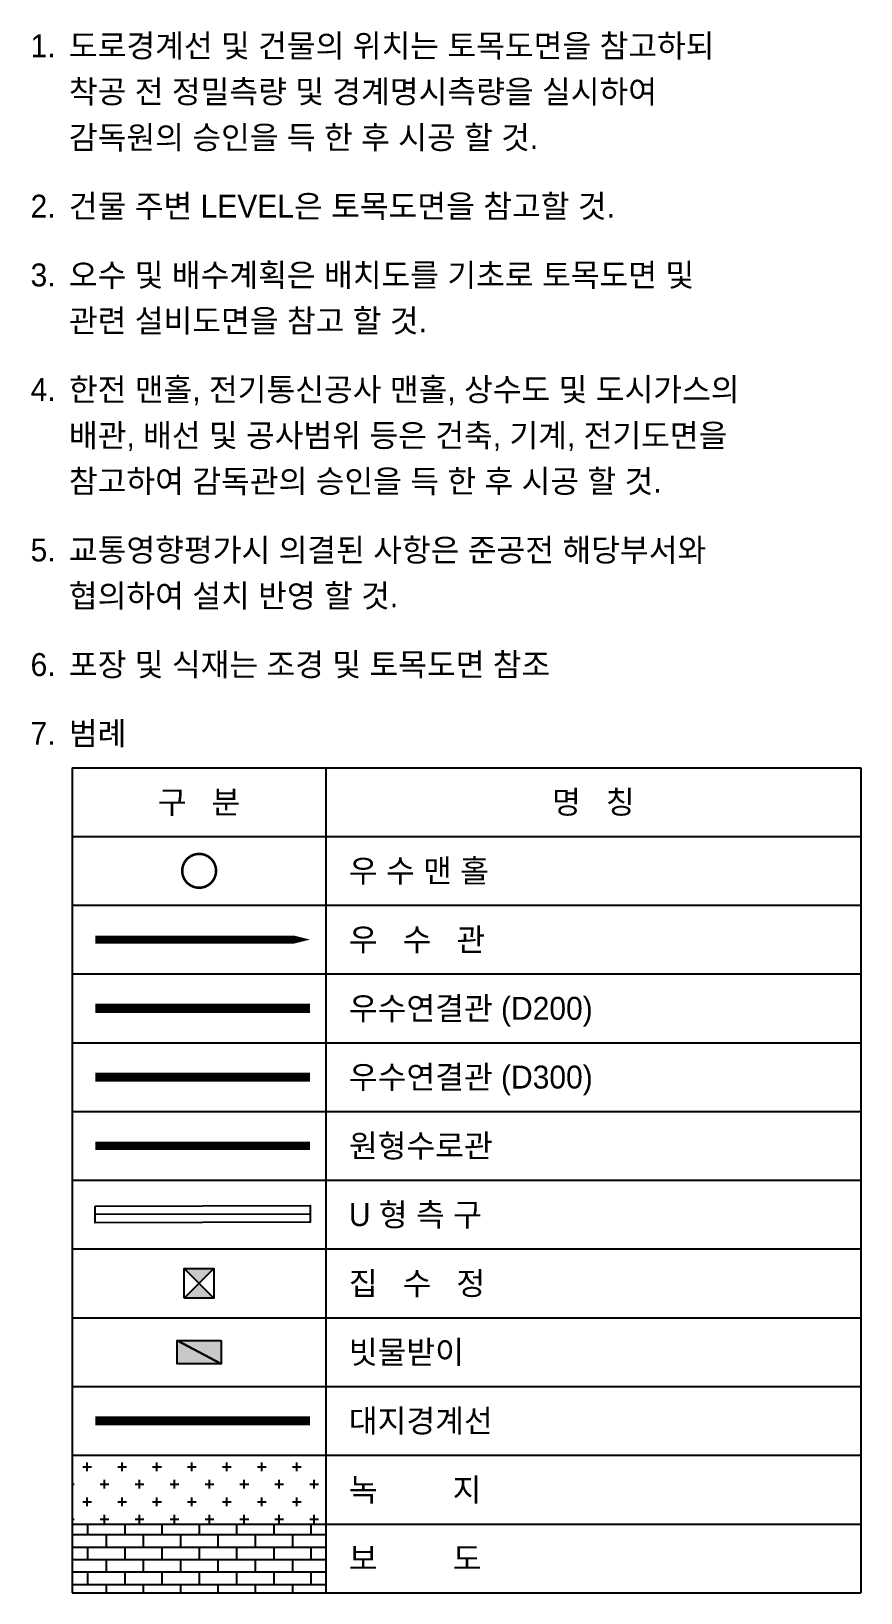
# Model space of a CAD drawing. Header units: millimetres. Extents: x 0 to 841, y 0 to 594.
# Drawn here: x 733.5 to 824, y 382.5 to 552.8 of the extents above; entities that cross this region are included whole.
import ezdxf
from ezdxf.enums import TextEntityAlignment as Align

# ---------------------------------------------------------------- set-up
doc = ezdxf.new("R2010")
doc.units = ezdxf.units.MM
for name, pattern in [('CENTER2', [1.125, 0.75, -0.125, 0.125, -0.125]), ('HIDDEN', [0.375, 0.25, -0.125]), ('PHANTOM2', [1.25, 0.625, -0.125, 0.125, -0.125, 0.125, -0.125])]:
    doc.linetypes.add(name, pattern=pattern)
for name, color, linetype in [('00완충녹지', 71, 'Continuous'), ('6', 6, 'Continuous'), ('7', 7, 'Continuous'), ('A-BOUNDARY', 1, 'PHANTOM2'), ('A-ETC', 8, 'Continuous'), ('C-3 우수범례', 7, 'Continuous'), ('TEXT', 7, 'Continuous'), ('보도', 30, 'Continuous')]:
    doc.layers.add(name, color=color, linetype=linetype)
doc.layers.add('NOPLOT', color=193, linetype='Continuous', plot=False)
doc.styles.add('Gtx', font='')
doc.styles.add('맑은고딕', font='malgun.ttf')
doc.styles.get('Gtx').set_extended_font_data('Dotum')
doc.linetypes.add('U_LINE', pattern='A,0.8,-0.2,["U",맑은고딕,S=0.25,R=0,X=-0.08,Y=-0.1],-0.22', length=1.22)
doc.linetypes.add('원형수로관', pattern='A,0.8,-0.2,[">>",맑은고딕,S=0.2,R=0,X=-0.1,Y=-0.1],-0.4', length=1.4)

msp = doc.modelspace()

# ---------------------------------------------------------------- texts
at = {"layer": 'TEXT', "style": 'Gtx'}
for s, p in [('1.', (733.45, 550)), ('도로경계선 및 건물의 위치는 토목도면을 참고하되', (737.63, 550)), ('착공 전 정밀측량 및 경계명시측량을 실시하여', (737.63, 545)), ('감독원의 승인을 득 한 후 시공 할 것.', (737.63, 540)), ('2.', (733.45, 532.5)), ('건물 주변 LEVEL은 토목도면을 참고할 것.', (737.63, 532.5)), ('3.', (733.45, 525)), ('오수 및 배수계획은 배치도를 기초로 토목도면 및', (737.63, 525)), ('관련 설비도면을 참고 할 것.', (737.63, 520)), ('4.', (733.45, 512.5)), ('한전 맨홀, 전기통신공사 맨홀, 상수도 및 도시가스의', (737.63, 512.5)), ('배관, 배선 및 공사범위 등은 건축, 기계, 전기도면을', (737.63, 507.5)), ('참고하여 감독관의 승인을 득 한 후 시공 할 것.', (737.63, 502.5)), ('5.', (733.45, 495)), ('교통영향평가시 의결된 사항은 준공전 해당부서와', (737.63, 495)), ('협의하여 설치 반영 할 것.', (737.63, 490)), ('6.', (733.45, 482.5)), ('포장 및 식재는 조경 및 토목도면 참조', (737.63, 482.5)), ('7.', (733.45, 475)), ('범례', (737.63, 475)), ('우 수 맨 홀', (768.17, 460)), ('우   수   관', (768.17, 452.5)), ('우수연결관 (D200)', (768.17, 445)), ('우수연결관 (D300)', (768.17, 437.5)), ('원형수로관', (768.17, 430)), ('U 형 측 구', (768.17, 422.5)), ('집   수   정', (768.17, 415)), ('빗물받이', (768.17, 407.5)), ('대지경계선', (768.17, 400)), ('녹         지', (768.17, 392.5)), ('보         도', (768.17, 385))]:
    msp.add_text(s, height=2.5, dxfattribs=at).set_placement(p)
for s, p in [('구   분', (751.83, 468.75)), ('명   칭', (794.83, 468.75))]:
    msp.add_text(s, height=2.5, dxfattribs=at).set_placement(p, align=Align.MIDDLE_CENTER)

# ---------------------------------------------------------------- hatches: boundary and pattern name
at = {"layer": '00완충녹지'}
h = msp.add_hatch(dxfattribs=at)
h.set_pattern_fill('CROSS', color=252, scale=0.3)
h.paths.add_polyline_path([(740.67, 397.5), (737.98, 397.5), (737.98, 392.5), (740.67, 392.5)])
h.paths.add_polyline_path([(740.67, 392.5), (737.98, 392.5), (737.98, 390), (740.67, 390)])
h.paths.add_polyline_path([(765.67, 392.5), (765.67, 397.5), (740.67, 397.5), (740.67, 392.5)])
h.paths.add_polyline_path([(765.67, 390), (765.67, 392.5), (740.67, 392.5), (740.67, 390)])
at = {"layer": 'A-ETC'}
msp.add_hatch(color=255, dxfattribs=at).paths.add_polyline_path([(754.23, 407.49), (749.44, 407.49), (749.44, 410.01)])
at = {"layer": 'C-3 우수범례', "linetype": 'Continuous', "lineweight": -3}
h = msp.add_hatch(color=1, dxfattribs=at)
h.dxf.hatch_style = 1
h.paths.add_polyline_path([(750.21, 417.87), (751.83, 416.25), (753.45, 417.87)])
h.paths.add_polyline_path([(753.45, 414.63), (751.83, 416.25), (750.21, 414.63)])
at = {"layer": 'C-3 우수범례', "linetype": 'Continuous', "lineweight": 25}
msp.add_hatch(color=8, dxfattribs=at).paths.add_polyline_path([(754.23, 410.01), (754.23, 407.49), (749.44, 410.01)])
at = {"layer": '보도'}
h = msp.add_hatch(dxfattribs=at)
h.set_pattern_fill('AR-BRSTD', color=252, scale=0.02, angle=180, style=0)
h.paths.add_polyline_path([(765.67, 382.5), (765.67, 390), (738, 390), (738, 382.5)])

# ---------------------------------------------------------------- linework, layer by layer
for points in [[(754.23, 407.49), (749.44, 407.49), (749.44, 410.01)], [(754.23, 410.01), (754.23, 407.49), (749.44, 410.01)]]:
    msp.add_lwpolyline(points, close=True)
at = {"layer": '6'}
for p, q in [((765.67, 472.5), (765.67, 382.5)), ((738, 465), (824, 465)), ((738, 457.5), (824, 457.5)), ((738, 450), (824, 450)), ((738, 442.5), (824, 442.5)), ((738, 435), (824, 435)), ((738, 427.5), (824, 427.5)), ((738, 420), (824, 420)), ((738, 412.5), (824, 412.5)), ((738, 405), (824, 405)), ((738, 397.5), (824, 397.5)), ((738, 390), (824, 390))]:
    msp.add_line(p, q, dxfattribs=at)
at = {"layer": '7'}
for p, q in [((738, 472.5), (824, 472.5)), ((738, 472.5), (738, 382.5)), ((824, 472.5), (824, 382.5)), ((738, 382.5), (824, 382.5))]:
    msp.add_line(p, q, dxfattribs=at)
at = {"layer": 'A-BOUNDARY', "color": 2, "ltscale": 20, "const_width": 1, "flags": 128}
msp.add_lwpolyline([(763.94, 401.25), (740.5, 401.25)], dxfattribs=at)
at = {"layer": 'C-3 우수범례', "color": 1, "linetype": 'Continuous', "lineweight": -3}
for p, q in [((750.21, 417.87), (753.45, 414.63)), ((753.45, 417.87), (750.21, 414.63))]:
    msp.add_line(p, q, dxfattribs=at)
at = {"layer": 'C-3 우수범례', "color": 8, "linetype": 'Continuous', "lineweight": 25}
for p in [(749.44, 410.01), (754.23, 410.01)]:
    msp.add_line(p, (754.23, 407.49), dxfattribs=at)
at = {"layer": 'C-3 우수범례', "color": 3, "linetype": 'Continuous', "lineweight": -3, "const_width": 0.278}
msp.add_lwpolyline([(749.99, 461.25, 1), (753.68, 461.25, 1)], format="xyb", close=True, dxfattribs=at)
at = {"layer": 'C-3 우수범례', "color": 3, "linetype": 'Continuous', "lineweight": -3}
msp.add_lwpolyline([(758.73, 453.75, 2.6, 0, 0), (763.94, 453.75, 0, 0, 0), (740.5, 453.75, 0.868, 0.868, 0)], format="xyseb", close=True, dxfattribs=at)
at = {"layer": 'C-3 우수범례', "color": 4, "linetype": 'CENTER2', "lineweight": -3, "ltscale": 5, "const_width": 1, "flags": 128}
msp.add_lwpolyline([(740.5, 446.25), (763.94, 446.25)], dxfattribs=at)
at = {"layer": 'C-3 우수범례', "color": 3, "linetype": 'HIDDEN', "lineweight": -3, "ltscale": 10, "const_width": 1, "flags": 128}
msp.add_lwpolyline([(740.5, 438.75), (763.94, 438.75)], dxfattribs=at)
at = {"layer": 'C-3 우수범례', "color": 3, "linetype": '원형수로관', "lineweight": -3, "ltscale": 8, "const_width": 0.9}
msp.add_lwpolyline([(740.5, 431.25), (763.94, 431.25)], dxfattribs=at)
at = {"layer": 'C-3 우수범례', "color": 5, "linetype": 'Continuous', "lineweight": -3}
msp.add_lwpolyline([(740.5, 424.66), (763.94, 424.73), (763.95, 422.92), (740.5, 422.84)], close=True, dxfattribs=at)
at = {"layer": 'C-3 우수범례', "color": 2, "linetype": 'U_LINE', "lineweight": -3, "ltscale": 10, "const_width": 0.174, "flags": 128}
msp.add_lwpolyline([(740.5, 423.79), (763.94, 423.79)], dxfattribs=at)
at = {"layer": 'C-3 우수범례', "color": 1, "linetype": 'Continuous', "lineweight": -3}
msp.add_lwpolyline([(750.21, 414.63), (750.21, 417.87), (753.45, 417.87), (753.45, 414.63)], close=True, dxfattribs=at)
at = {"layer": 'NOPLOT'}
msp.add_line((738, 442.5), (738, 435), dxfattribs=at)

msp.set_redraw_order([(e.dxf.handle, doc.entitydb.next_handle()) for e in msp.query("TEXT MTEXT ATTDEF DIMENSION ARC_DIMENSION")])  # texts and dimensions are drawn at this point

doc.saveas('drawing.dxf')
